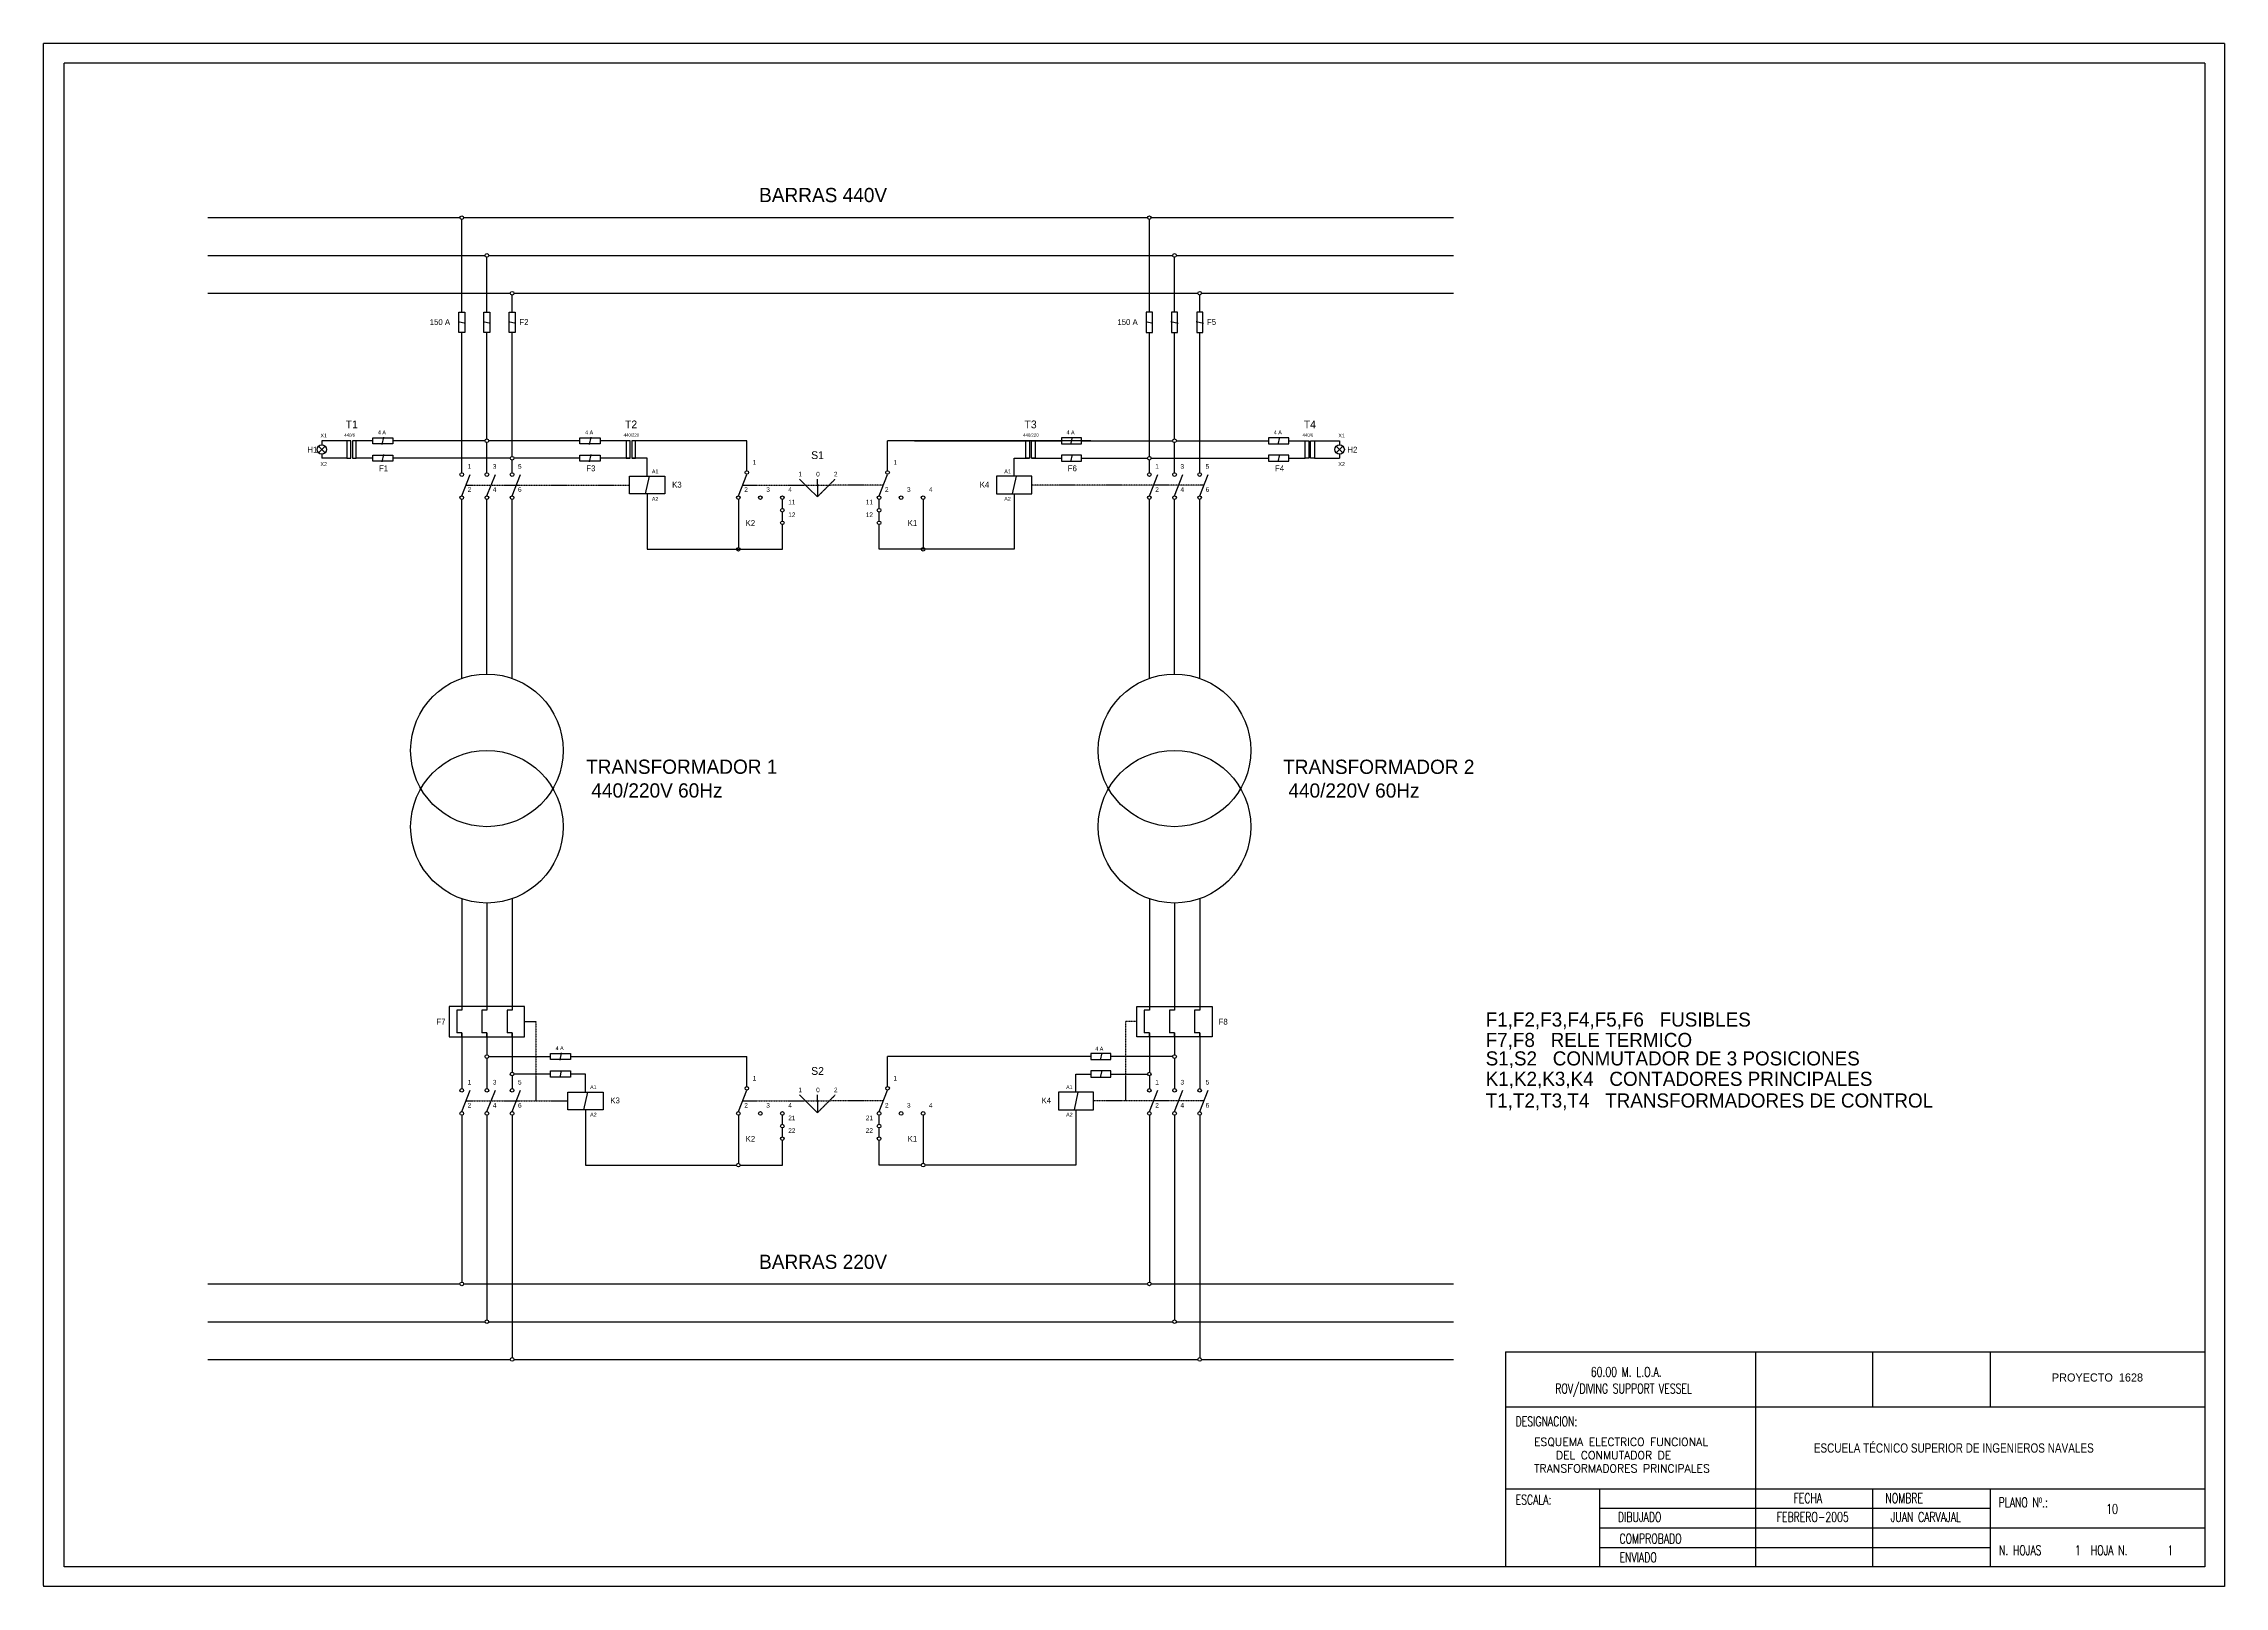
# Model space of a CAD drawing. Header units: millimetres. Extents: x 25944 to 82072, y 2255 to 41946.
import ezdxf

# ---------------------------------------------------------------- set-up
doc = ezdxf.new("R2010")
doc.units = ezdxf.units.MM
doc.linetypes.add('LÍNEAS_OCULTAS2', pattern=[4.7625, 3.175, -1.5875])
for name, color, linetype in [('CAJETIN', 3, 'Continuous'), ('D3', 3, 'Continuous'), ('TX', 3, 'Continuous')]:
    doc.layers.add(name, color=color, linetype=linetype)
doc.styles.add('CN', font='TXT', dxfattribs={"width": 0.8})
doc.styles.add('ROMANS', font='ROMANS.shx')
doc.styles.get("Standard").update_dxf_attribs({"font": 'Gothic.TTF'})

msp = doc.modelspace()

# ---------------------------------------------------------------- linework, layer by layer
for p, q in [((30170, 37469), (36658, 37469)), ((36705, 35035), (36705, 37422)), ((36752, 37469), (54356, 37469)), ((54403, 35035), (54403, 37422)), ((54450, 37469), (62234, 37469)), ((30170, 36497), (37306, 36497)), ((37400, 36497), (55004, 36497)), ((55098, 36497), (62234, 36497)), ((37353, 35035), (37353, 36450)), ((55051, 35035), (55051, 36450)), ((30170, 35525), (37954, 35525)), ((38001, 35035), (38001, 35478)), ((38048, 35525), (55652, 35525)), ((55699, 35035), (55699, 35478)), ((55746, 35525), (62234, 35525)), ((36611, 34796), (36799, 34755)), ((36705, 30906), (36705, 34516)), ((37259, 34796), (37447, 34755)), ((37353, 31775), (37353, 34516)), ((37907, 34796), (38095, 34755)), ((38001, 31327), (38001, 34516)), ((54309, 34796), (54497, 34755)), ((54403, 31327), (54403, 34516)), ((54957, 34796), (55145, 34755)), ((55051, 31775), (55051, 34516)), ((55605, 34796), (55793, 34755)), ((55699, 30906), (55699, 34516)), ((33018, 31419), (33189, 31590)), ((33189, 31419), (33018, 31590)), ((33751, 31728), (33103, 31728)), ((33103, 31728), (33103, 31625)), ((34413, 31728), (33992, 31728)), ((34693, 31821), (34651, 31634)), ((36631, 31728), (34931, 31728)), ((37306, 31728), (36631, 31728)), ((37353, 30906), (37353, 31682)), ((39747, 31728), (37400, 31728)), ((37403, 31728), (37400, 31728)), ((40027, 31821), (39985, 31634)), ((41038, 31728), (40266, 31728)), ((44043, 31728), (41084, 31728)), ((44043, 30958), (44043, 31728)), ((52898, 31728), (47665, 31728)), ((47665, 30958), (47665, 31728)), ((48361, 31728), (51320, 31728)), ((51366, 31728), (52138, 31728)), ((52419, 31821), (52377, 31634)), ((52657, 31728), (55004, 31728)), ((55001, 31728), (55004, 31728)), ((55051, 30906), (55051, 31682)), ((55098, 31728), (55773, 31728)), ((55773, 31728), (57473, 31728)), ((57753, 31821), (57711, 31634)), ((57991, 31728), (58412, 31728)), ((58653, 31728), (59301, 31728)), ((59215, 31419), (59386, 31590)), ((59386, 31419), (59215, 31590)), ((59301, 31728), (59301, 31625)), ((33103, 31384), (33103, 31280)), ((33751, 31280), (33103, 31280)), ((34693, 31373), (34651, 31186)), ((38001, 30906), (38001, 31233)), ((40027, 31373), (39985, 31186)), ((52419, 31373), (52377, 31186)), ((54403, 30906), (54403, 31233)), ((57753, 31373), (57711, 31186)), ((58653, 31280), (59301, 31280)), ((59301, 31384), (59301, 31280)), ((36705, 30312), (36923, 30865)), ((37353, 30312), (37571, 30865)), ((38001, 30312), (38219, 30865)), ((41026, 30588), (41026, 30815)), ((41026, 30815), (41933, 30815)), ((41026, 30362), (41026, 30588)), ((41933, 30362), (41026, 30362)), ((41530, 30815), (41429, 30362)), ((41480, 30362), (41480, 28936)), ((41933, 30815), (41933, 30362)), ((43825, 30312), (44043, 30865)), ((45629, 30513), (45400, 30742)), ((45629, 30513), (45858, 30284)), ((45858, 30608), (45858, 30742)), ((45858, 30608), (45858, 30284)), ((47447, 30312), (47665, 30865)), ((50471, 30815), (50471, 30362)), ((51378, 30815), (50471, 30815)), ((50471, 30362), (51378, 30362)), ((50975, 30815), (50874, 30362)), ((50924, 30362), (50924, 28936)), ((51378, 30588), (51378, 30815)), ((51378, 30362), (51378, 30588)), ((54403, 30312), (54621, 30865)), ((55051, 30312), (55269, 30865)), ((55699, 30312), (55917, 30865)), ((36705, 25616), (36705, 30218)), ((37353, 25726), (37353, 30218)), ((38001, 25616), (38001, 30218)), ((43825, 30218), (43825, 28983)), ((44957, 29988), (44957, 30218)), ((44957, 29664), (44957, 29894)), ((47447, 29988), (47447, 30218)), ((47447, 29664), (47447, 29894)), ((48579, 30218), (48579, 28983)), ((54403, 25616), (54403, 30218)), ((55051, 25726), (55051, 30218)), ((55699, 25616), (55699, 30218)), ((44957, 28936), (44957, 29570)), ((47447, 28936), (47447, 29570)), ((41480, 28936), (44957, 28936)), ((50924, 28936), (47447, 28936)), ((36705, 19946), (36705, 17076)), ((37353, 19836), (37353, 17076)), ((38001, 19946), (38001, 17076)), ((54403, 19946), (54403, 17076)), ((55051, 19836), (55051, 17076)), ((55699, 19946), (55699, 17076)), ((36705, 17076), (36575, 17076)), ((36575, 17076), (36575, 16493)), ((36705, 17173), (36705, 17076)), ((37223, 17076), (37223, 16493)), ((37353, 17076), (37223, 17076)), ((37353, 17173), (37353, 17076)), ((37871, 17076), (37871, 16493)), ((38001, 17076), (37871, 17076)), ((38001, 17173), (38001, 17076)), ((54273, 17076), (54273, 16493)), ((54403, 17076), (54273, 17076)), ((54403, 17173), (54403, 17076)), ((54921, 17076), (54921, 16493)), ((55051, 17076), (54921, 17076)), ((55051, 17173), (55051, 17076)), ((55699, 17076), (55569, 17076)), ((55569, 17076), (55569, 16493)), ((55699, 17173), (55699, 17076)), ((36705, 16493), (36575, 16493)), ((36705, 16396), (36705, 16493)), ((36705, 16493), (36705, 15063)), ((37353, 16493), (37223, 16493)), ((37353, 16396), (37353, 16493)), ((37353, 16493), (37353, 15932)), ((38001, 16493), (37871, 16493)), ((38001, 16396), (38001, 16493)), ((38001, 16493), (38001, 15484)), ((54403, 16493), (54273, 16493)), ((54403, 16493), (54403, 15484)), ((54403, 16396), (54403, 16493)), ((55051, 16493), (54921, 16493)), ((55051, 16493), (55051, 15932)), ((55051, 16396), (55051, 16493)), ((55699, 16493), (55569, 16493)), ((55699, 16493), (55699, 15063)), ((55699, 16396), (55699, 16493)), ((37353, 15839), (37353, 15063)), ((37400, 15885), (38988, 15885)), ((39267, 15978), (39226, 15791)), ((39506, 15885), (44043, 15885)), ((44043, 15115), (44043, 15885)), ((52898, 15885), (47665, 15885)), ((47665, 15115), (47665, 15885)), ((53178, 15978), (53137, 15791)), ((55004, 15885), (53416, 15885)), ((55051, 15839), (55051, 15063)), ((38001, 15390), (38001, 15063)), ((39267, 15530), (39226, 15343)), ((53178, 15530), (53137, 15343)), ((54403, 15390), (54403, 15063)), ((36705, 14469), (36923, 15022)), ((37353, 14469), (37571, 15022)), ((38001, 14469), (38219, 15022)), ((39436, 14745), (39436, 14972)), ((39436, 14972), (40343, 14972)), ((39436, 14519), (39436, 14745)), ((39940, 14972), (39839, 14519)), ((40343, 14972), (40343, 14519)), ((43825, 14469), (44043, 15022)), ((45629, 14670), (45400, 14899)), ((45629, 14670), (45858, 14441)), ((45858, 14765), (45858, 14899)), ((45858, 14765), (45858, 14441)), ((47447, 14469), (47665, 15022)), ((52061, 14972), (52061, 14519)), ((52969, 14972), (52061, 14972)), ((52565, 14972), (52464, 14519)), ((52969, 14745), (52969, 14972)), ((52969, 14519), (52969, 14745)), ((54403, 14469), (54621, 15022)), ((55051, 14469), (55269, 15022)), ((55699, 14469), (55917, 15022)), ((36705, 14375), (36705, 10084)), ((37353, 14375), (37353, 9112)), ((38001, 14375), (38001, 8140)), ((40343, 14519), (39436, 14519)), ((39889, 14519), (39889, 13093)), ((43825, 14375), (43825, 13140)), ((44957, 14145), (44957, 14375)), ((44957, 13821), (44957, 14051)), ((47447, 14145), (47447, 14375)), ((47447, 13821), (47447, 14051)), ((48579, 14375), (48579, 13140)), ((52061, 14519), (52969, 14519)), ((52515, 14519), (52515, 13093)), ((54403, 14375), (54403, 10084)), ((55051, 14375), (55051, 9112)), ((55699, 14375), (55699, 8140)), ((44957, 13093), (44957, 13727)), ((47447, 13093), (47447, 13727)), ((39889, 13093), (43778, 13093)), ((43872, 13093), (44957, 13093)), ((48532, 13093), (47447, 13093)), ((52515, 13093), (48626, 13093)), ((30170, 10037), (36658, 10037)), ((36752, 10037), (54356, 10037)), ((54450, 10037), (62234, 10037)), ((30170, 9065), (37306, 9065)), ((37400, 9065), (55004, 9065)), ((55098, 9065), (62234, 9065)), ((30170, 8093), (37954, 8093)), ((38048, 8093), (46202, 8093)), ((46202, 8093), (55652, 8093)), ((55746, 8093), (62234, 8093))]:
    msp.add_line(p, q)
at = {"linetype": 'LÍNEAS_OCULTAS2'}
for p, q in [((36814, 30588), (41026, 30588)), ((43934, 30588), (46202, 30588)), ((43934, 30588), (46202, 30588)), ((45858, 30608), (45858, 30284)), ((46087, 30513), (45858, 30284)), ((46087, 30513), (46317, 30742)), ((47556, 30588), (46202, 30588)), ((47556, 30588), (46202, 30588)), ((55808, 30588), (51378, 30588)), ((38325, 16784), (38613, 16784)), ((38613, 16784), (38613, 14745)), ((53791, 16784), (53791, 14745)), ((54079, 16784), (53791, 16784)), ((36814, 14745), (39436, 14745)), ((43934, 14745), (46202, 14745)), ((45858, 14765), (45858, 14441)), ((46087, 14670), (45858, 14441)), ((46087, 14670), (46317, 14899)), ((47556, 14745), (46202, 14745)), ((55808, 14745), (52969, 14745))]:
    msp.add_line(p, q, dxfattribs=at)
for points in [[(36705, 34516), (36627, 34516), (36627, 35035), (36783, 35035), (36783, 34516), (36705, 34516)], [(37353, 34516), (37275, 34516), (37275, 35035), (37431, 35035), (37431, 34516), (37353, 34516)], [(38001, 34516), (37923, 34516), (37923, 35035), (38079, 35035), (38079, 34516), (38001, 34516)], [(54403, 34516), (54481, 34516), (54481, 35035), (54325, 35035), (54325, 34516), (54403, 34516)], [(55051, 34516), (55129, 34516), (55129, 35035), (54973, 35035), (54973, 34516), (55051, 34516)], [(55699, 34516), (55777, 34516), (55777, 35035), (55621, 35035), (55621, 34516), (55699, 34516)], [(33849, 31280), (33849, 31728), (33751, 31728), (33751, 31280), (33849, 31280)], [(33992, 31280), (33992, 31728), (33895, 31728), (33895, 31280), (33992, 31280)], [(34413, 31728), (34413, 31806), (34931, 31806), (34931, 31651), (34413, 31651), (34413, 31728)], [(39747, 31728), (39747, 31806), (40266, 31806), (40266, 31651), (39747, 31651), (39747, 31728)], [(41038, 31280), (41038, 31728), (40941, 31728), (40941, 31280), (41038, 31280)], [(41181, 31280), (41181, 31728), (41084, 31728), (41084, 31280), (41181, 31280)], [(51223, 31280), (51223, 31728), (51320, 31728), (51320, 31280), (51223, 31280)], [(51366, 31280), (51366, 31728), (51463, 31728), (51463, 31280), (51366, 31280)], [(52657, 31728), (52657, 31806), (52138, 31806), (52138, 31651), (52657, 31651), (52657, 31728)], [(57991, 31728), (57991, 31806), (57473, 31806), (57473, 31651), (57991, 31651), (57991, 31728)], [(58412, 31280), (58412, 31728), (58509, 31728), (58509, 31280), (58412, 31280)], [(58555, 31280), (58555, 31728), (58653, 31728), (58653, 31280), (58555, 31280)], [(34413, 31280), (33992, 31280)], [(34413, 31280), (34413, 31358), (34931, 31358), (34931, 31202), (34413, 31202), (34413, 31280)], [(36631, 31280), (34931, 31280)], [(37248, 31280), (36631, 31280)], [(37954, 31280), (37248, 31280)], [(39747, 31280), (38048, 31280)], [(39747, 31280), (39747, 31358), (40266, 31358), (40266, 31202), (39747, 31202), (39747, 31280)], [(40883, 31280), (40266, 31280)], [(41038, 31280), (40883, 31280)], [(41480, 30815), (41480, 31280), (41084, 31280)], [(50924, 30815), (50924, 31280), (51320, 31280)], [(51366, 31280), (51521, 31280)], [(51521, 31280), (52138, 31280)], [(52657, 31280), (52657, 31358), (52138, 31358), (52138, 31202), (52657, 31202), (52657, 31280)], [(52657, 31280), (54356, 31280)], [(54450, 31280), (55156, 31280)], [(55156, 31280), (55773, 31280)], [(55773, 31280), (57473, 31280)], [(57991, 31280), (57991, 31358), (57473, 31358), (57473, 31202), (57991, 31202), (57991, 31280)], [(57991, 31280), (58412, 31280)], [(36705, 17173), (36381, 17173), (36381, 16396), (37677, 16396), (38325, 16396), (38325, 17173), (36705, 17173)], [(55699, 17173), (56023, 17173), (56023, 16396), (54727, 16396), (54079, 16396), (54079, 17173), (55699, 17173)], [(38988, 15885), (38988, 15963), (39506, 15963), (39506, 15808), (38988, 15808), (38988, 15885)], [(53416, 15885), (53416, 15963), (52898, 15963), (52898, 15808), (53416, 15808), (53416, 15885)], [(38988, 15437), (38048, 15437)], [(38988, 15437), (38988, 15515), (39506, 15515), (39506, 15359), (38988, 15359), (38988, 15437)], [(39889, 14972), (39889, 15437), (39506, 15437)], [(52515, 14972), (52515, 15437), (52898, 15437)], [(53416, 15437), (53416, 15515), (52898, 15515), (52898, 15359), (53416, 15359), (53416, 15437)], [(53416, 15437), (54356, 15437)]]:
    msp.add_lwpolyline(points)
for centre, radius in [((36705, 37469), 46.8), ((54403, 37469), 46.8), ((37353, 36497), 46.8), ((55051, 36497), 46.8), ((38001, 35525), 46.8), ((55699, 35525), 46.8), ((33103, 31504), 121), ((37353, 31728), 46.8), ((55051, 31728), 46.8), ((59301, 31504), 121), ((36705, 30859), 46.8), ((37353, 30859), 46.8), ((38001, 31280), 46.8), ((38001, 30859), 46.8), ((44043, 30912), 46.8), ((47665, 30912), 46.8), ((54403, 31280), 46.8), ((54403, 30859), 46.8), ((55051, 30859), 46.8), ((55699, 30859), 46.8), ((36705, 30265), 46.8), ((37353, 30265), 46.8), ((38001, 30265), 46.8), ((43825, 30265), 46.8), ((44391, 30265), 46.8), ((44957, 30265), 46.8), ((44957, 30265), 46.8), ((47447, 30265), 46.8), ((47447, 30265), 46.8), ((48013, 30265), 46.8), ((48579, 30265), 46.8), ((48579, 30265), 46.8), ((54403, 30265), 46.8), ((55051, 30265), 46.8), ((55699, 30265), 46.8), ((44957, 29941), 46.8), ((47447, 29941), 46.8), ((44957, 29617), 46.8), ((47447, 29617), 46.8), ((43825, 28936), 46.8), ((48579, 28936), 46.8), ((37353, 23763), 1963), ((55051, 23763), 1963), ((37353, 21799), 1963), ((55051, 21799), 1963), ((37353, 15885), 46.8), ((55051, 15885), 46.8), ((38001, 15437), 46.8), ((54403, 15437), 46.8), ((36705, 15016), 46.8), ((37353, 15016), 46.8), ((38001, 15016), 46.8), ((44043, 15069), 46.8), ((47665, 15069), 46.8), ((54403, 15016), 46.8), ((55051, 15016), 46.8), ((55699, 15016), 46.8), ((36705, 14422), 46.8), ((37353, 14422), 46.8), ((38001, 14422), 46.8), ((43825, 14422), 46.8), ((44391, 14422), 46.8), ((44957, 14422), 46.8), ((44957, 14098), 46.8), ((47447, 14422), 46.8), ((47447, 14098), 46.8), ((48013, 14422), 46.8), ((48579, 14422), 46.8), ((54403, 14422), 46.8), ((55051, 14422), 46.8), ((55699, 14422), 46.8), ((44957, 13774), 46.8), ((47447, 13774), 46.8), ((43825, 13093), 46.8), ((48579, 13093), 46.8), ((36705, 10037), 46.8), ((54403, 10037), 46.8), ((37353, 9065), 46.8), ((55051, 9065), 46.8), ((38001, 8093), 46.8), ((55699, 8093), 46.8)]:
    msp.add_circle(centre, radius)
at = {"layer": 'CAJETIN', "color": 2, "linetype": 'Continuous'}
for p, q in [((63572, 8286), (81572, 8286)), ((63572, 8286), (63572, 2755)), ((70008, 8286), (70008, 4766)), ((73025, 6878), (73025, 8286)), ((76041, 8286), (76041, 6878)), ((63572, 6878), (70008, 6878)), ((70008, 6878), (76041, 6878)), ((76041, 6878), (81572, 6878)), ((63572, 4766), (81572, 4766)), ((65986, 4766), (65986, 2755)), ((70008, 4766), (70008, 2755)), ((73025, 2755), (73025, 4766)), ((76041, 4766), (76041, 2755)), ((65986, 4264), (76041, 4264)), ((65986, 3761), (76041, 3761)), ((76041, 3761), (81572, 3761)), ((65986, 3258), (76041, 3258))]:
    msp.add_line(p, q, dxfattribs=at)
msp.add_lwpolyline([(76041, 4766, 5.03, 5.03, 0), (76041, 2755, 5.03, 5.03, 0)], format="xyseb", dxfattribs=at)
at = {"layer": 'D3', "color": 3}
for p, q in [((25944, 2275), (25944, 41946)), ((25964, 41946), (25944, 41946)), ((82072, 41946), (25964, 41946)), ((82072, 41946), (82072, 2275)), ((25944, 2275), (25944, 2255)), ((82072, 2255), (25944, 2255)), ((82072, 2275), (82072, 2255))]:
    msp.add_line(p, q, dxfattribs=at)
at = {"layer": 'D3', "color": 2}
for p, q in [((26469, 2755), (26469, 41446)), ((26489, 41446), (26469, 41446)), ((81572, 41446), (26489, 41446)), ((81572, 41446), (81572, 2775)), ((26489, 2755), (26469, 2755)), ((81572, 2755), (26489, 2755)), ((81572, 2775), (81572, 2755))]:
    msp.add_line(p, q, dxfattribs=at)

# ---------------------------------------------------------------- texts
for s, height, p in [('150 A', 150, (35882, 34707)), ('F2', 150, (38190, 34709)), ('150 A', 150, (53580, 34707)), ('F5', 150, (55888, 34709)), ('T1', 200, (33719, 32050)), ('4 A', 100, (34547, 31895)), ('4 A', 100, (39881, 31895)), ('T2', 200, (40908, 32050)), ('T3', 200, (51190, 32050)), ('4 A', 100, (52272, 31895)), ('4 A', 100, (57606, 31895)), ('T4', 200, (58379, 32050)), ('H1', 150, (32731, 31425)), ('X1', 100, (33069, 31815)), ('440/6', 80, (33683, 31836)), ('440/220', 80, (40873, 31836)), ('S1', 200, (45700, 31258)), ('440/220', 80, (51154, 31836)), ('440/6', 80, (58344, 31836)), ('X1', 100, (59267, 31815)), ('H2', 150, (59501, 31425)), ('X2', 100, (33069, 31079)), ('F1', 150, (34578, 30945)), ('1', 120, (36858, 31009)), ('3', 120, (37506, 31009)), ('5', 120, (38154, 31009)), ('F3', 150, (39912, 30945)), ('A1', 100, (41599, 30891)), ('1', 120, (44193, 31111)), ('1', 120, (45370, 30810)), ('0', 120, (45828, 30810)), ('2', 120, (46286, 30810)), ('1', 120, (47815, 31111)), ('A1', 100, (50669, 30891)), ('F6', 150, (52304, 30945)), ('1', 120, (54556, 31009)), ('3', 120, (55204, 31009)), ('5', 120, (55852, 31009)), ('F4', 150, (57638, 30945)), ('X2', 100, (59267, 31079)), ('2', 120, (36858, 30414)), ('4', 120, (37506, 30414)), ('6', 120, (38154, 30414)), ('K3', 150, (42121, 30525)), ('2', 120, (43978, 30414)), ('3', 120, (44544, 30414)), ('4', 120, (45110, 30414)), ('2', 120, (47599, 30414)), ('3', 120, (48166, 30414)), ('4', 120, (48732, 30414)), ('K4', 150, (50038, 30525)), ('2', 120, (54556, 30414)), ('4', 120, (55204, 30414)), ('6', 120, (55852, 30414)), ('A2', 100, (41599, 30184)), ('11', 120, (45110, 30090)), ('12', 120, (45110, 29766)), ('11', 120, (47105, 30090)), ('12', 120, (47105, 29766)), ('A2', 100, (50669, 30184)), ('K2', 150, (44012, 29537)), ('K1', 150, (48183, 29537)), ('F7', 150, (36053, 16708)), ('F8', 150, (56186, 16708)), ('F1,F2,F3,F4,F5,F6   FUSIBLES', 363, (63059, 16657)), ('F7,F8   RELE TERMICO', 363, (63059, 16132)), ('4 A', 100, (39121, 16052)), ('4 A', 100, (53011, 16037)), ('S1,S2   CONMUTADOR DE 3 POSICIONES', 363, (63059, 15657)), ('1', 120, (36858, 15166)), ('3', 120, (37506, 15166)), ('5', 120, (38154, 15166)), ('1', 120, (44193, 15268)), ('S2', 200, (45700, 15415)), ('1', 120, (47815, 15268)), ('1', 120, (54556, 15166)), ('3', 120, (55204, 15166)), ('5', 120, (55852, 15166)), ('K1,K2,K3,K4   CONTADORES PRINCIPALES', 363, (63059, 15132)), ('2', 120, (36858, 14571)), ('4', 120, (37506, 14571)), ('6', 120, (38154, 14571)), ('A1', 100, (40009, 15048)), ('K3', 150, (40530, 14682)), ('2', 120, (43978, 14571)), ('3', 120, (44544, 14571)), ('4', 120, (45110, 14571)), ('1', 120, (45370, 14967)), ('0', 120, (45828, 14967)), ('2', 120, (46286, 14967)), ('2', 120, (47599, 14571)), ('3', 120, (48166, 14571)), ('4', 120, (48732, 14571)), ('K4', 150, (51629, 14682)), ('A1', 100, (52260, 15048)), ('2', 120, (54556, 14571)), ('4', 120, (55204, 14571)), ('6', 120, (55852, 14571)), ('T1,T2,T3,T4   TRANSFORMADORES DE CONTROL', 363, (63059, 14574)), ('A2', 100, (40009, 14341)), ('21', 120, (45110, 14247)), ('22', 120, (45110, 13923)), ('21', 120, (47105, 14247)), ('22', 120, (47105, 13923)), ('A2', 100, (52260, 14341)), ('K2', 150, (44012, 13694)), ('K1', 150, (48183, 13694))]:
    msp.add_text(s, height=height).set_placement(p)
at = {"char_height": 366.15, "width": 7037.63, "attachment_point": 1}
for s, insert in [('BARRAS 440V \\P\\P\\P{\\H1.231x;   }', (44360, 38234)), ('TRANSFORMADOR 1\\P 440/220V 60Hz\\P\\P{\\H1.231x;   }', (39906, 23526)), ('TRANSFORMADOR 2\\P 440/220V 60Hz\\P\\P{\\H1.231x;   }', (57846, 23524)), ('BARRAS 220V \\P\\P\\P{\\H1.231x;   }', (44360, 10788))]:
    msp.add_mtext(s, dxfattribs=dict(at, insert=insert))
at = {"color": 3, "insert": (77633, 7734), "char_height": 209, "width": 2634.82, "attachment_point": 1}
msp.add_mtext('PROYECTO  1628', dxfattribs=at)
at = {"color": 3, "insert": (64304, 6074), "char_height": 205, "attachment_point": 1, "style": 'ROMANS'}
msp.add_mtext('ESQUEMA ELECTRICO FUNCIONAL\\P    DEL CONMUTADOR DE \\PTRANSFORMADORES PRINCIPALES', dxfattribs=at)
at = {"layer": 'CAJETIN', "color": 3, "linetype": 'Continuous', "style": 'ROMANS', "width": 0.7}
for s, p in [('60.00 M. L.O.A.', (65766, 7648)), ('ROV/DIVING SUPPORT VESSEL ', (64851, 7219)), ('FEBRERO-2005', (70551, 3916)), ('JUAN CARVAJAL', (73484, 3916)), ('10', (79031, 4121)), ('1', (78225, 3059)), ('1', (80606, 3059))]:
    msp.add_text(s, height=250, dxfattribs=at).set_placement(p)
at = {"layer": 'CAJETIN', "color": 2, "linetype": 'Continuous', "style": 'ROMANS', "width": 0.7}
for s, p in [('DESIGNACION:', (63830, 6373)), ('ESCALA:', (63830, 4362)), ('FECHA            NOMBRE', (70983, 4400)), ('PLANO Nº.:', (76263, 4290)), ('DIBUJADO', (66464, 3916)), ('COMPROBADO', (66504, 3359)), ('ENVIADO', (66504, 2874)), ('N. HOJAS         HOJA N.', (76269, 3059))]:
    msp.add_text(s, height=250, dxfattribs=at).set_placement(p)
at = {"layer": 'TX', "color": 3, "style": 'CN', "width": 0.8}
msp.add_text('ESCUELA TÉCNICO SUPERIOR DE INGENIEROS NAVALES', height=240, dxfattribs=at).set_placement((71505, 5695))

doc.saveas('drawing.dxf')
